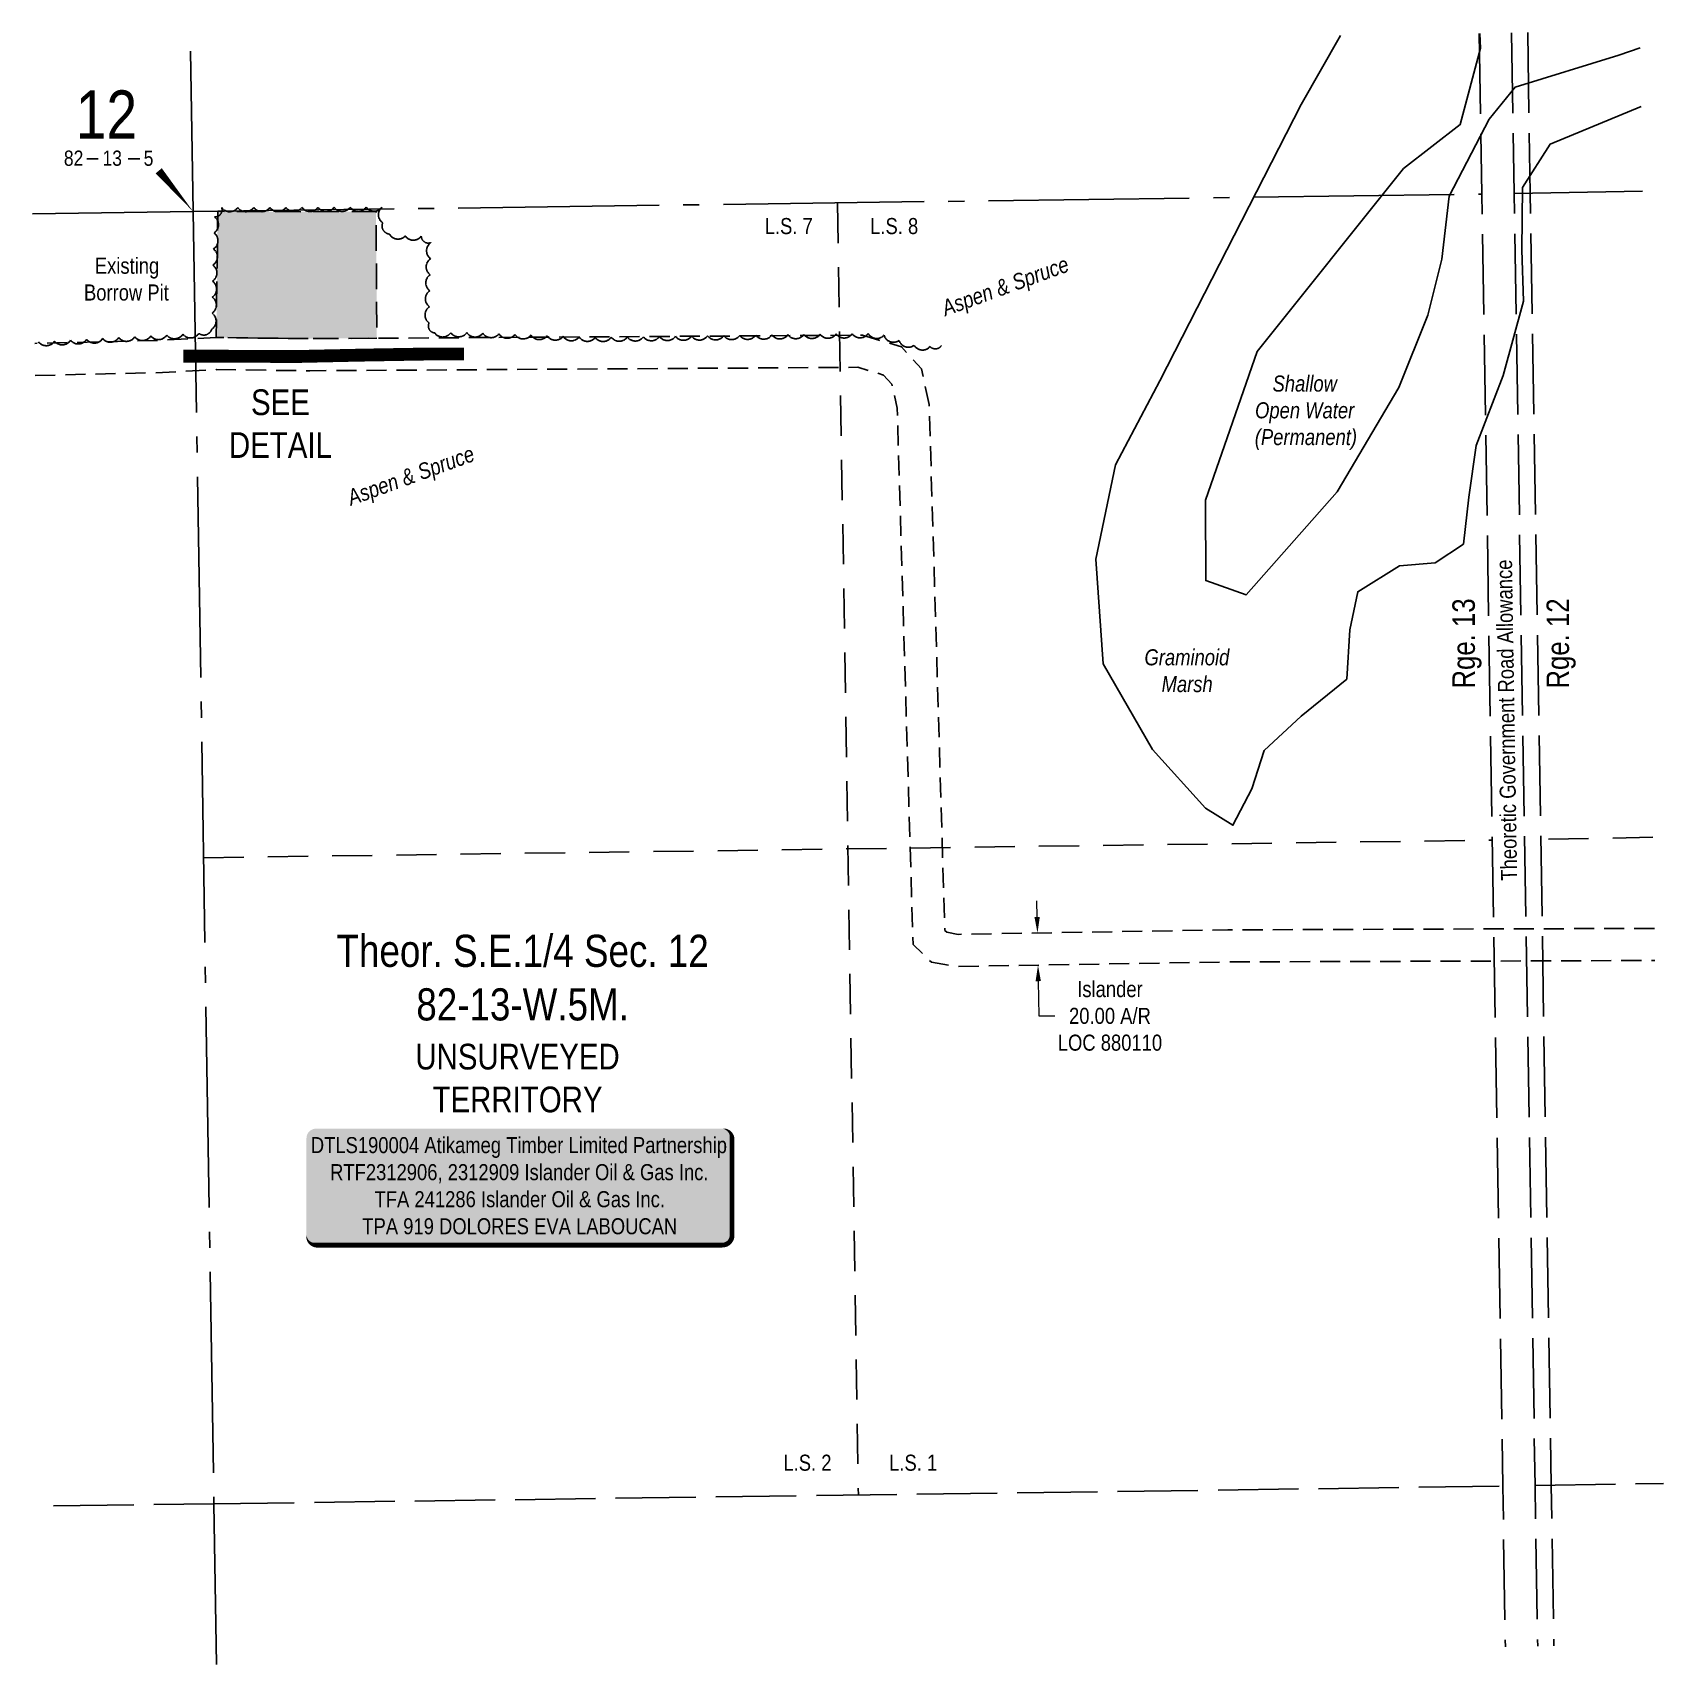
# Model space of a CAD drawing. Extents: x 566948 to 570896, y 6215744 to 6219043.
# Drawn here: x 568766 to 569781, y 6216227 to 6217243 of the extents above; entities that cross this region are included whole.
import ezdxf
from ezdxf.enums import TextEntityAlignment as Align

# ---------------------------------------------------------------- set-up
doc = ezdxf.new("R2010")
doc.units = 0
doc.header["$LTSCALE"] = 5
for name, pattern in [('0', [1, 1, 0]), ('foc-ACCESSROAD', [3.75, 2.5, -1.25]), ('foc-LSD', [8, 5, -3]), ('foc-QUARTERLINE', [33, 25, -3, 2, -3]), ('foc-UNSURVEYED', [12.5, 10, -2.5]), ('HIDDEN2', [4.7625, 3.175, -1.5875])]:
    doc.linetypes.add(name, pattern=pattern)
for name, color, linetype in [('10', 1, 'Continuous'), ('9', 3, 'Continuous'), ('AS-ROADS', 254, 'Continuous'), ('C-AR', 13, 'foc-ACCESSROAD'), ('C-SYMBOL', 7, 'Continuous'), ('D-TXT', 6, 'Continuous'), ('DETAIL-T', 7, 'Continuous'), ('L-QSEC', 8, 'foc-QUARTERLINE'), ('L-ROAD-T', 7, 'Continuous'), ('L-SECLBL', 7, 'Continuous'), ('L-SECTION-LSD', 7, 'foc-LSD'), ('L-UNS-T', 3, 'Continuous'), ('L-USEC', 7, 'foc-UNSURVEYED'), ('P-PROPOSED-H', 21, 'Continuous'), ('T-BUSH', 110, '0'), ('T-BUSH-T', 110, 'Continuous'), ('T-EXISTING TFA', 220, 'HIDDEN2'), ('WETLAND', 143, 'Continuous'), ('WETLAND-T', 146, 'Continuous')]:
    doc.layers.add(name, color=color, linetype=linetype)
doc.layers.add('C-AR-T', color=13, linetype='Continuous', lineweight=9)
doc.layers.add('C-WS-T', color=13, linetype='Continuous', lineweight=9)
doc.styles.add('100L', font='ARIALN.TTF', dxfattribs={"height": 11})
doc.styles.add('175L', font='ARIALN.TTF', dxfattribs={"height": 20})
doc.styles.add('80', font='ARIALN.TTF', dxfattribs={"height": 10})
doc.styles.add('80CG', font='ARIALN.TTF', dxfattribs={"height": 10})
doc.styles.add('80L', font='ARIALN.TTF', dxfattribs={"height": 10})
doc.styles.add('SIMPLEX', font='ARIALN.TTF')
doc.dimstyles.new('Compass 5 000', dxfattribs={"dimscale": 5, "dimtxt": 9, "dimasz": 2, "dimexe": 0.2, "dimexo": 0.0625, "dimgap": 0.5, "dimtad": 0, "dimtih": 1, "dimtoh": 1, "dimzin": 0, "dimdsep": 46, "dimtxsty": '80CG', "dimcen": 0.1, "dimse1": 1, "dimse2": 1, "dimclrd": 256, "dimclrt": 256, "dimaunit": 1, "dimadec": 4, "dimazin": 0, "dimtfac": 0.06, "dimtofl": 0, "dimtmove": 0, "dimatfit": 1, "dimfxl": 0.2, "dimtolj": 1, "dimtzin": 0, "dimlwd": -1, "dimarcsym": 0})

msp = doc.modelspace()

# ---------------------------------------------------------------- texts
at = {"layer": 'C-SYMBOL', "color": 3, "insert": (569071.131, 6216681.155), "char_height": 19.99108, "width": 230.71097, "attachment_point": 2, "style": '175L'}
msp.add_mtext('Theor. S.E.1/4 Sec. 12\\P82-13-W.5M.', dxfattribs=at)
at = {"layer": 'C-WS-T', "insert": (568797.64, 6217102.564), "char_height": 9.99544, "attachment_point": 1, "style": '80L'}
msp.add_mtext_dynamic_manual_height_columns('\\pi7.21928;Existing \\P\\pi0.4727;Borrow Pit', width=52.83851, gutter_width=49.977, heights=[0], dxfattribs=at)
at = {"layer": 'D-TXT', "color": 3, "char_height": 13.9936, "attachment_point": 1, "rotation": 90, "style": '80L'}
for s, width, insert in [('Rge. 13', 73.72162, (569649.818, 6216834.398)), ('Rge. 12', 63.83197, (569708.416, 6216834.377))]:
    msp.add_mtext_dynamic_manual_height_columns(s, width=width, gutter_width=47.478, heights=[0], dxfattribs=dict(at, insert=insert))
at = {"layer": 'DETAIL-T', "color": 3, "insert": (568920.398, 6216999.292), "char_height": 15.9929, "width": 63.60774, "attachment_point": 5, "style": '80CG'}
msp.add_mtext('SEE\\PDETAIL', dxfattribs=at)
at = {"layer": 'L-ROAD-T', "style": '80L'}
msp.add_text('Theoretic Government Road Allowance', height=9.99554, rotation=90.930188, dxfattribs=at).set_placement((569683.526, 6216814.756), align=Align.MIDDLE_CENTER)
at = {"layer": 'L-UNS-T', "color": 3, "insert": (569067.95, 6216591.853), "char_height": 15.99286, "attachment_point": 5, "style": '80L'}
msp.add_mtext_dynamic_manual_height_columns('UNSURVEYED TERRITORY', width=126.35737, gutter_width=47.479, heights=[0], dxfattribs=at)
at = {"layer": 'T-BUSH-T', "char_height": 9.99554, "attachment_point": 1, "rotation": 20, "style": '80L'}
for insert in [(569330.926, 6217075.48), (568960.972, 6216957.514)]:
    msp.add_mtext_dynamic_manual_height_columns('{\\fArial Narrow|b0|i1|c0|p34;Aspen & Spruce}', width=82.52892, gutter_width=49.955, heights=[0], dxfattribs=dict(at, insert=insert))
at = {"layer": 'WETLAND-T', "char_height": 9.99554, "attachment_point": 1, "style": '80L'}
for s, insert in [('\\pi14.5086;{\\fArial Narrow|b0|i1|c0|p34;Shallow \\P\\pi3.61987;Open Water \\P\\pi3.45965;(Permanent)}', (569523.389, 6217029.236)), ('\\pi8.32787;{\\fArial Narrow|b0|i1|c0|p34;Graminoid\\P\\pi18.97455;Marsh}', (569449.85, 6216858.845))]:
    msp.add_mtext_dynamic_manual_height_columns(s, width=68.92436, gutter_width=49.978, heights=[0], dxfattribs=dict(at, insert=insert))

# ---------------------------------------------------------------- blocks, each defined once
blk = doc.blocks.new('L-SECLBL')
at = {"layer": '9', "color": 7}
for p, q in [((-5.1, -27.8), (-12.3, -27.8)), ((20.7, -27.8), (13.5, -27.8))]:
    blk.add_line(p, q, dxfattribs=at)
at = {"layer": '10', "color": 2, "style": 'SIMPLEX'}
blk.add_attdef('SEC', text='', height=30, dxfattribs=at).set_placement((0, 0), align=Align.MIDDLE)
at = {"layer": '10', "color": 5, "style": '80L'}
blk.add_attdef('TWP', text='', height=9.5, dxfattribs=at).set_placement((-14.4, -27.4), align=Align.MIDDLE_RIGHT)
blk.add_attdef('RGE', text='', height=9.5, dxfattribs=at).set_placement((3.6, -27.4), align=Align.MIDDLE_CENTER)
blk.add_attdef('MER', text='', height=9.5, dxfattribs=at).set_placement((23.2, -27.4), align=Align.MIDDLE_LEFT)
blk = doc.blocks.new('*U434')
h = blk.add_hatch(color=255)
edge = h.paths.add_edge_path()
edge.add_line((-126.5, -37), (126.5, -37))
edge.add_arc((126.5, -31), 6, 270, 360)
edge.add_line((132.5, -31), (132.5, 29.5))
edge.add_arc((126.5, 29.5), 6, 0, 90)
edge.add_line((126.5, 35.5), (-126.5, 35.5))
edge.add_arc((-126.5, 29.5), 6, 90, 180)
edge.add_line((-132.5, 29.5), (-132.5, -31))
edge.add_arc((-126.5, -31), 6, 180, 270)
at = {"color": 44, "flags": 128}
blk.add_lwpolyline([(-126.5, -37, 3, 3, 0), (126.5, -37, 3, 3, 0.414214), (132.5, -31, 3, 3, 0), (132.5, 29.5, 3, 0, 0.414214), (126.5, 35.5, 0, 0, 0), (-126.5, 35.5, 0, 0, 0.414214), (-132.5, 29.5, 0, 0, 0), (-132.5, -31, 0, 3, 0.414214)], format="xyseb", close=True, dxfattribs=at)
at = {"color": 44, "style": '80'}
blk.add_attdef('ENTER_TEXT_001', (-36, -5), '', height=10, dxfattribs=at)
blk = doc.blocks.new('*D435')
at = {"layer": 'C-AR-T', "transparency": 16777216}
for p, q in [((569391.4, 6216692.2), (569391.2, 6216702.2)), ((569392.1, 6216652.2), (569392.4, 6216630.6)), ((569392.4, 6216630.6), (569402.4, 6216630.6))]:
    blk.add_line(p, q, dxfattribs=at)
for points in [[(569393, 6216692.2), (569389.7, 6216692.2), (569391.6, 6216682.2)], [(569393.7, 6216652.3), (569390.4, 6216652.2), (569391.9, 6216662.2)]]:
    blk.add_solid(points, dxfattribs=at)
at = {"layer": 'C-AR-T', "transparency": 16777216, "insert": (569436.7, 6216630.6), "char_height": 10, "attachment_point": 5, "style": '80CG'}
blk.add_mtext('\\A1;Islander\\P20.00 A/R\\PLOC 880110', dxfattribs=at)

# ---------------------------------------------------------------- dimensions: what is measured, and where the dimension line sits
at = {"layer": 'C-AR-T'}
dim = msp.add_linear_dim(base=(569391.889, 6216662.23), p1=(569393.695, 6216682.255), p2=(569394.033, 6216662.267), angle=270.968, text='Islander\\P20.00 A/R\\PLOC 880110', dimstyle='Compass 5 000', dxfattribs=at)
dim.commit()
dim.dimension.update_dxf_attribs({"geometry": '*D435', "text_midpoint": (569436.713, 6216630.649), "dimtype": 161})

# ---------------------------------------------------------------- hatches: boundary and pattern name
at = {"layer": 'P-PROPOSED-H'}
h = msp.add_hatch(color=256, dxfattribs=at)
h.dxf.hatch_style = 1
h.paths.add_polyline_path([(568980.386, 6217052.438), (568938.818, 6217052.178), (568880.436, 6217052.868), (568881.365, 6217131.439), (568939.039, 6217131.145), (568979.893, 6217131.4)])

# ---------------------------------------------------------------- linework, layer by layer
at = {"layer": 'AS-ROADS', "const_width": 7.996, "flags": 128}
msp.add_lwpolyline([(568859.965, 6217041.303), (568879.727, 6217041.252), (568930.869, 6217041.063), (568970.27, 6217041.913), (569010.674, 6217042.597), (569034.622, 6217042.645)], dxfattribs=at)
at = {"layer": 'C-AR', "flags": 128}
for points in [[(569775.527, 6216685.136), (569510.122, 6216684.222), (569342.129, 6216681.384), (569335.136, 6216682.671), (569333.885, 6216683.87), (569324.184, 6217011.293), (569319.325, 6217033.43), (569306.868, 6217047.055), (569282.698, 6217054.338), (568938.826, 6217052.196), (568880.443, 6217052.886), (568841.458, 6217050.95), (568767.449, 6217049.255)], [(568767.77, 6217029.266), (568842.183, 6217030.971), (568880.821, 6217032.89), (568938.77, 6217032.204), (569279.812, 6217034.328), (569295.829, 6217029.502), (569300.949, 6217023.902), (569304.257, 6217008.832), (569314.145, 6216675.101), (569325.625, 6216664.095), (569340.472, 6216661.362), (569510.326, 6216664.232), (569775.851, 6216665.145)]]:
    msp.add_lwpolyline(points, dxfattribs=at)
at = {"layer": 'L-QSEC'}
for p, q in [((568864.497, 6217231.174), (568866.101, 6217131.23)), ((568866.101, 6217131.23), (569668.138, 6217142.181)), ((569768.078, 6217143.914), (569688.242, 6217142.529)), ((568766.156, 6217129.866), (568866.101, 6217131.23)), ((568866.101, 6217131.23), (568879.008, 6216326.978)), ((568879.008, 6216326.978), (568880.612, 6216227.037))]:
    msp.add_line(p, q, dxfattribs=at)
at = {"layer": 'L-SECLBL', "flags": 128}
msp.add_lwpolyline([(568866.101, 6217131.23, 0, 4.998, 0), (568844.629, 6217156.648, 4.998, 4.998, 0)], format="xyseb", dxfattribs=at)
at = {"layer": 'L-SECTION-LSD'}
for p, q in [((569267.119, 6217136.705), (569280.101, 6216332.461)), ((568872.555, 6216729.105), (569674.666, 6216740.062)), ((569774.607, 6216741.796), (569694.771, 6216740.412))]:
    msp.add_line(p, q, dxfattribs=at)
at = {"layer": 'L-USEC'}
for p, q in [((569674.666, 6216740.062), (569674.666, 6216740.062)), ((568879.008, 6216326.978), (569681.195, 6216337.943)), ((568779.062, 6216325.612), (568879.008, 6216326.978))]:
    msp.add_line(p, q, dxfattribs=at)
at = {"layer": 'L-USEC', "flags": 128}
for points in [[(569666.515, 6217242.124), (569668.138, 6217142.181), (569681.195, 6216337.943), (569682.818, 6216238.002)], [(569686.62, 6217242.473), (569688.243, 6217142.507), (569701.301, 6216338.269), (569702.923, 6216238.35)], [(569696.677, 6217242.647), (569698.3, 6217142.671), (569711.358, 6216338.432), (569712.981, 6216238.525)], [(569701.3, 6216338.291), (569781.135, 6216339.675)]]:
    msp.add_lwpolyline(points, dxfattribs=at)
at = {"layer": 'T-BUSH', "flags": 128}
msp.add_lwpolyline([(568769.806, 6217050.126, 0.52056705), (568779.787, 6217050.663, 0.52056705), (568789.768, 6217051.199, 0.52056705), (568799.75, 6217051.735, 0.52056705), (568809.731, 6217052.272, 0.52056705), (568819.712, 6217052.808, 0.52056705), (568829.693, 6217053.344, 0.52056705), (568839.674, 6217053.88, 0.52056705), (568849.655, 6217054.417, 0.52056705), (568859.636, 6217054.953, 0.52056705), (568869.619, 6217055.454, 0.52056705), (568877.618, 6217058.017, 0.52056705), (568877.827, 6217068.008, 0.52056705), (568877.971, 6217078.002, 0.52056705), (568878.115, 6217087.997, 0.52056705), (568878.365, 6217097.989, 0.52056705), (568878.719, 6217107.978, 0.52056705), (568879.073, 6217117.967, 0.52056705), (568879.426, 6217127.956, 0.52056705), (568883.822, 6217133.765, 0.52056705), (568893.818, 6217133.782, 0.52056705), (568903.813, 6217133.799, 0.52056705), (568913.809, 6217133.817, 0.52056705), (568923.804, 6217133.834, 0.52056705), (568933.8, 6217133.851, 0.52056705), (568943.795, 6217133.899, 0.52056705), (568953.791, 6217133.948, 0.52056705), (568963.786, 6217133.998, 0.52056705), (568973.781, 6217134.048, 0.52056705), (568983.777, 6217134.097, 0.52056705), (568984.106, 6217124.304, 0.52056705), (568988.232, 6217117.278, 0.52056705), (568998.071, 6217116.149, 0.52056705), (569008.065, 6217115.966, 0.52056705), (569014.059, 6217111.946, 0.52056705), (569013.824, 6217101.953, 0.52056705), (569013.589, 6217091.961, 0.52056705), (569013.355, 6217081.968, 0.52056705), (569013.12, 6217071.975, 0.52056705), (569012.885, 6217061.982, 0.52056705), (569016.418, 6217055.725, 0.52056705), (569026.413, 6217055.876, 0.52056705), (569036.406, 6217055.96, 0.52056705), (569046.394, 6217055.571, 0.52056705), (569056.382, 6217055.182, 0.52056705), (569066.37, 6217054.793, 0.52056705), (569076.358, 6217054.403, 0.52056705), (569086.346, 6217054.014, 0.52056705), (569096.334, 6217053.625, 0.52056705), (569106.322, 6217053.236, 0.52056705), (569116.311, 6217052.933, 0.52056705), (569126.306, 6217053.078, 0.52056705), (569136.3, 6217053.224, 0.52056705), (569146.295, 6217053.369, 0.52056705), (569156.289, 6217053.515, 0.52056705), (569166.284, 6217053.66, 0.52056705), (569176.278, 6217053.806, 0.52056705), (569186.272, 6217053.951, 0.52056705), (569196.267, 6217054.097, 0.52056705), (569206.261, 6217054.241, 0.52056705), (569216.256, 6217054.382, 0.52056705), (569226.251, 6217054.522, 0.52056705), (569236.245, 6217054.662, 0.52056705), (569246.24, 6217054.802, 0.52056705), (569256.234, 6217054.942, 0.52056705), (569266.229, 6217055.082, 0.52056705), (569276.223, 6217055.222, 0.52056705), (569286.218, 6217055.363, 0.52056705), (569296.089, 6217054.332, 0.52056705), (569305.444, 6217051.063, 0.52056705), (569314.782, 6217048.012, 0.52056705), (569324.716, 6217047.319, 0.52056705), (569331.746, 6217047.954, 0.52056705)], format="xyb", dxfattribs=at)
at = {"layer": 'T-EXISTING TFA', "flags": 128}
msp.add_lwpolyline([(568980.386, 6217052.438), (568938.818, 6217052.178), (568880.436, 6217052.868), (568881.365, 6217131.439), (568939.039, 6217131.145), (568979.893, 6217131.4)], close=True, dxfattribs=at)
at = {"layer": 'WETLAND'}
for points in [[(569767.221, 6217196.709), (569710.669, 6217173.15), (569693.392, 6217146.259), (569693.13, 6217107.359), (569694.055, 6217075.44), (569681.504, 6217029.239), (569664.709, 6216985.694), (569660.083, 6216953.613), (569656.764, 6216924.348), (569639.044, 6216912.723), (569616.879, 6216910.692), (569590.953, 6216894.661), (569586.085, 6216870.908), (569584.195, 6216840.295), (569555.694, 6216817.245), (569532.704, 6216795.744), (569525.061, 6216771.91), (569513.214, 6216749.343), (569496.238, 6216759.963), (569463.233, 6216796.509), (569432.52, 6216849.79), (569427.854, 6216914.937), (569440.043, 6216973.627), (569467.699, 6217025.821), (569555.777, 6217197.83), (569580.132, 6217240.944)], [(569766.627, 6217233.284), (569753.511, 6217228.562), (569688.806, 6217208.63), (569672.715, 6217188.718), (569647.714, 6217140.768), (569643.289, 6217101.748), (569634.58, 6217066.771), (569616.437, 6217021.798), (569578.041, 6216956.792), (569521.562, 6216892.651), (569496.3, 6216901.641), (569496.24, 6216951.643), (569528.281, 6217044.245), (569619.435, 6217158.005), (569654.754, 6217185.42), (569667.265, 6217233.008), (569667.001, 6217242.13)]]:
    msp.add_lwpolyline(points, dxfattribs=at)

# ---------------------------------------------------------------- block references
at = {"layer": 'L-SECLBL', "xscale": 0.99955397, "yscale": 0.99955397, "zscale": 0.99955397}
msp.add_blockref('L-SECLBL', (568812.093, 6217191.893), dxfattribs=at).add_auto_attribs({'SEC': '12', 'TWP': '82', 'RGE': '13', 'MER': '5'})
at = {"layer": 'L-SECLBL'}
ref = msp.add_blockref('*U434', (569069.026, 6216524.982), dxfattribs=dict(at, xscale=0.99955397, yscale=0.99955397, zscale=0.99955397))
ref.add_attrib('ENTER_TEXT_001', 'DTLS190004 Atikameg Timber Limited Partnership', (568939.313, 6216545.235), dxfattribs={"layer": '0', "color": 44, "height": 9.99554, "style": '80'})
ref.add_attrib('ENTER_TEXT_002', 'RTF2312906, 2312909 Islander Oil & Gas Inc.', (568951.306, 6216528.399), dxfattribs={"layer": '0', "color": 44, "height": 9.99554, "style": '80'})
ref.add_attrib('ENTER_TEXT_003', 'TFA 241286 Islander Oil & Gas Inc.', (568978.981, 6216511.562), dxfattribs={"layer": '0', "color": 44, "height": 9.99554, "style": '80'})
ref.add_attrib('ENTER_TEXT_004', 'TPA 919 DOLORES EVA LABOUCAN', (568971.365, 6216494.726), dxfattribs={"layer": '0', "color": 44, "height": 9.99554, "style": '80'})

msp.set_redraw_order([(e.dxf.handle, doc.entitydb.next_handle()) for e in msp.query("TEXT MTEXT ATTDEF DIMENSION ARC_DIMENSION")])  # texts and dimensions are drawn at this point

# ---------------------------------------------------------------- next in the draw order: texts
at = {"layer": 'L-SECTION-LSD', "attachment_point": 1, "style": '100L', "bg_fill": 3, "box_fill_scale": 1.5, "bg_fill_color": 256, "bg_fill_transparency": 0}
for s, width, insert, char_height in [('\\pi2.30509;L.S. 7', 30.8667, (569219.5, 6217127.257), 9.99554), ('L.S. 8', 30.38758, (569287.43, 6217127.257), 9.9955), ('\\pi2.1395;L.S. 2', 30.63975, (569231.307, 6216357.553), 9.99554), ('L.S. 1', 29.97781, (569299.237, 6216357.553), 9.9955)]:
    msp.add_mtext_dynamic_manual_height_columns(s, width=width, gutter_width=54.975, heights=[0], dxfattribs=dict(at, insert=insert, char_height=char_height))

doc.saveas('drawing.dxf')
